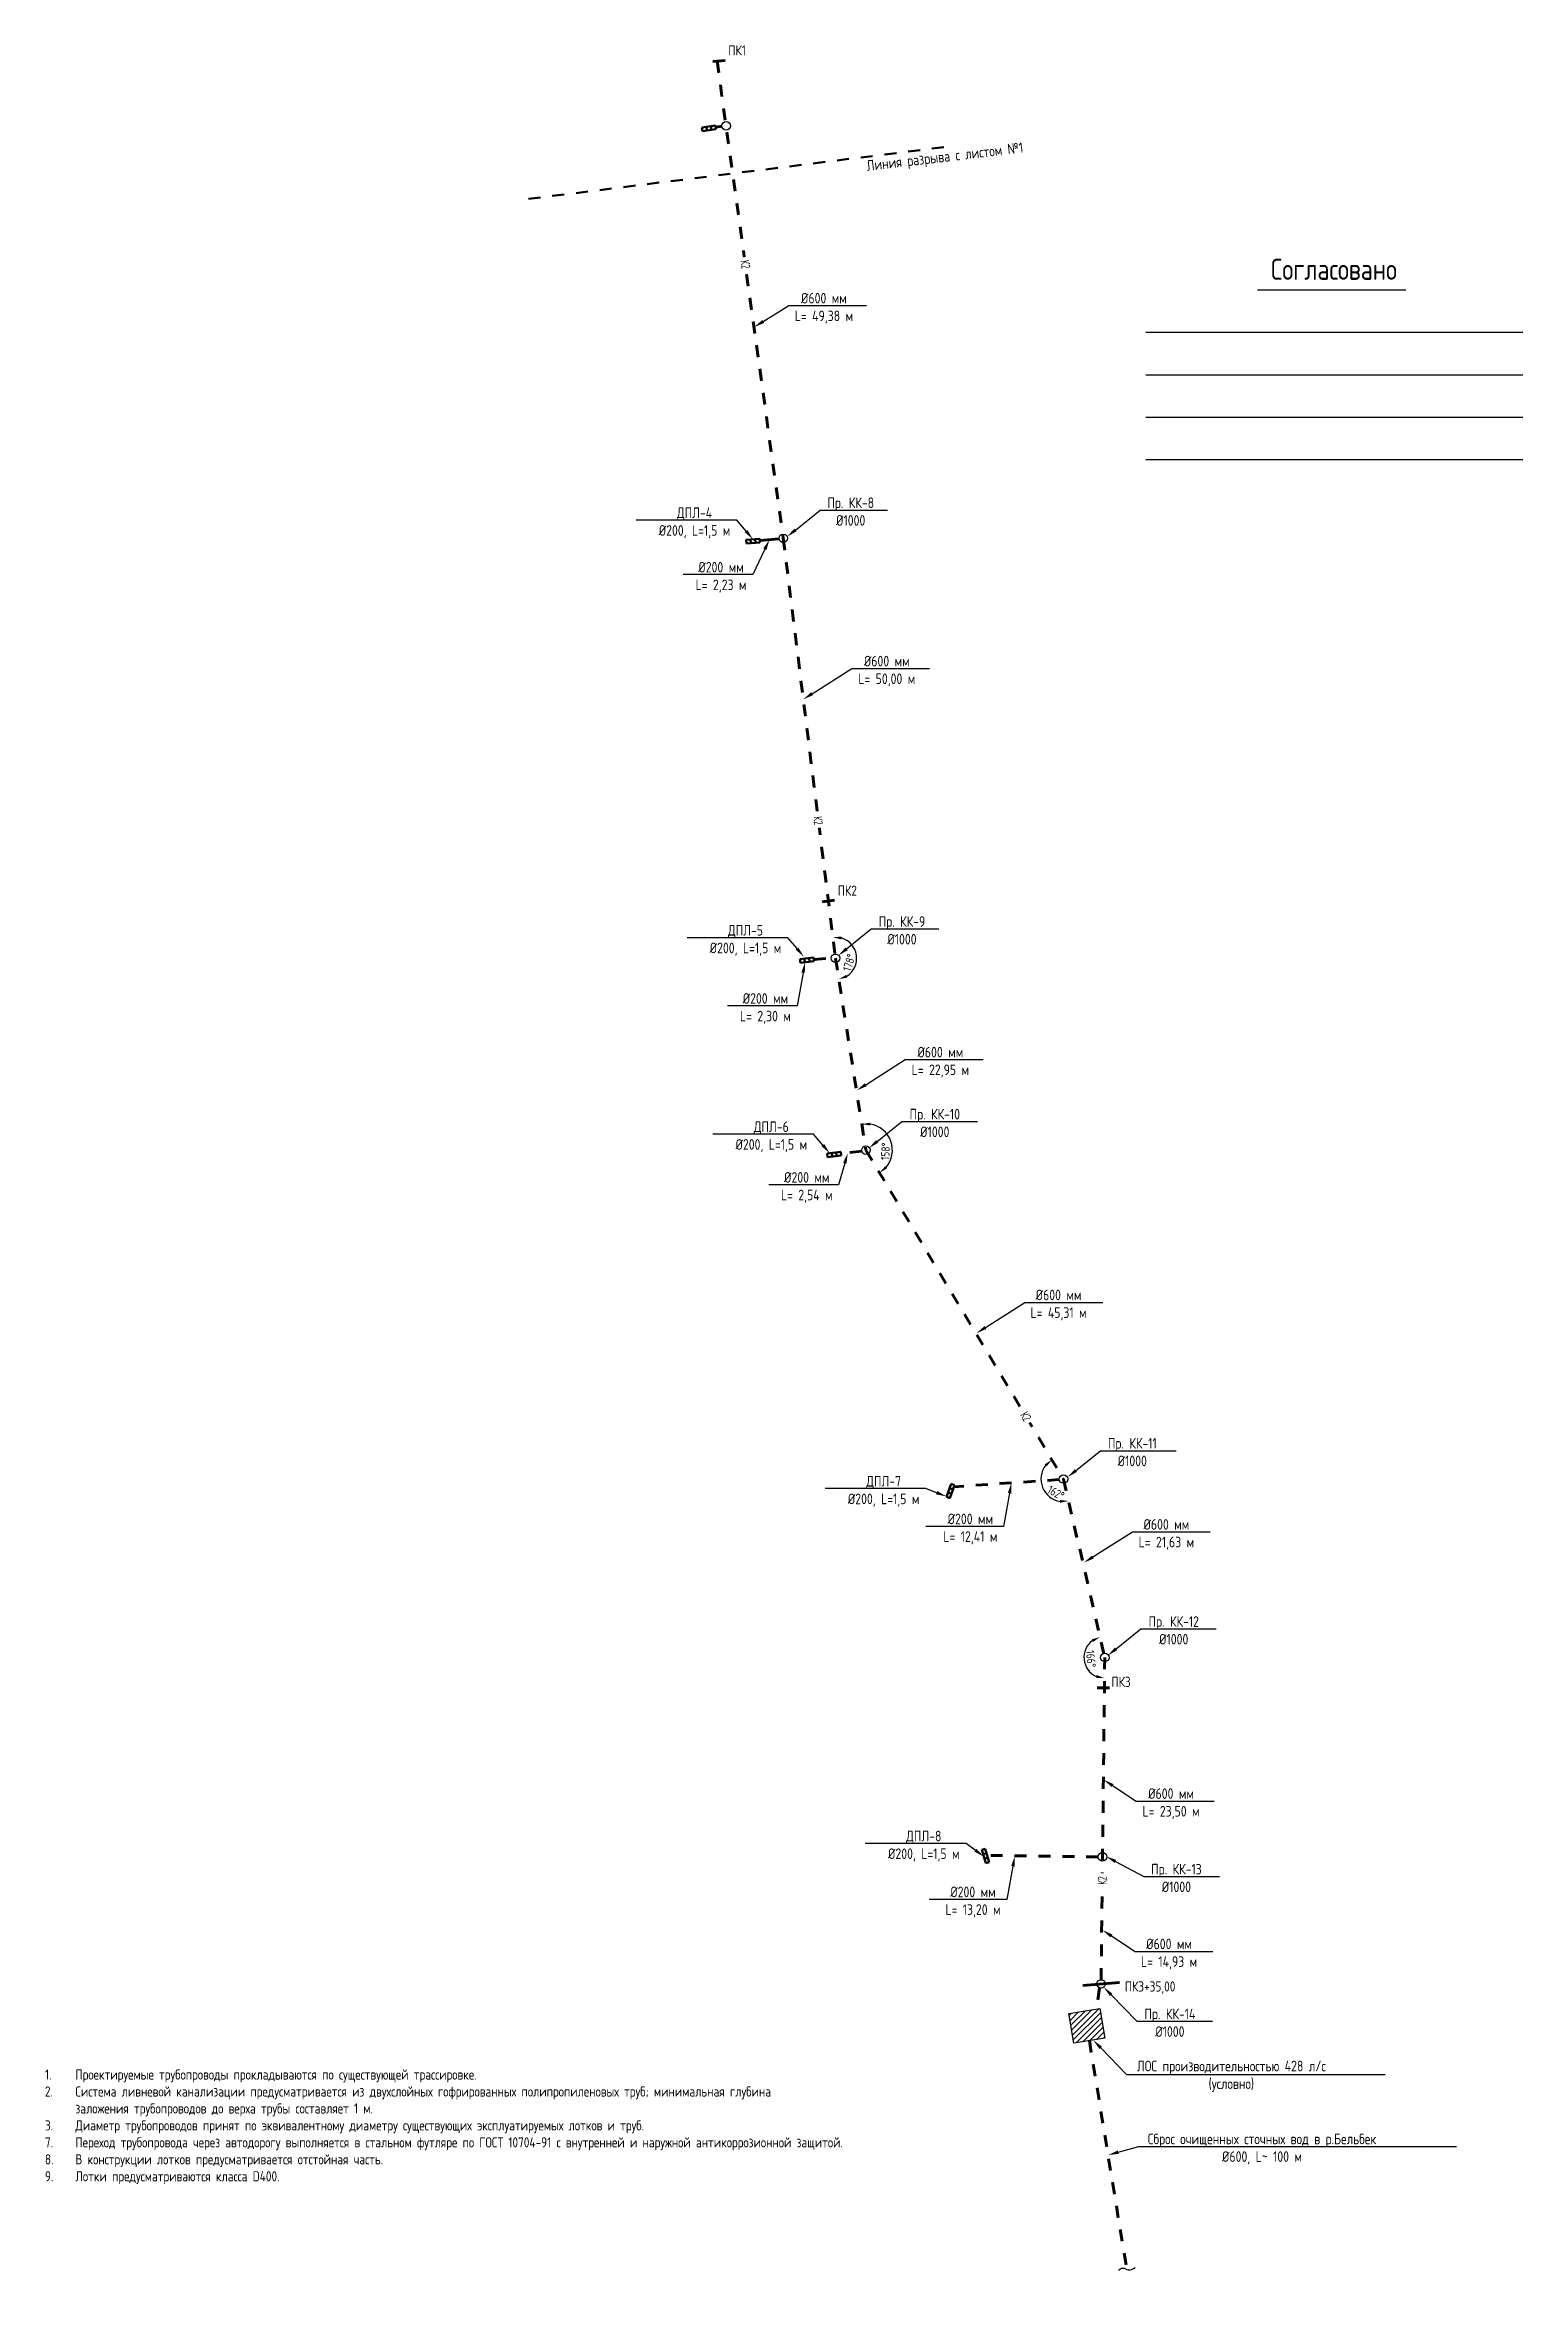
# Model space of a CAD drawing. Header units: millimetres. Extents: x 0 to 26031657, y 0 to 33466209.
# Drawn here: x 25848552 to 26022962, y 32893503 to 33160356 of the extents above; entities that cross this region are included whole.
import ezdxf
from ezdxf import colors
from ezdxf.entities.mleader import LeaderData, LeaderLine
from ezdxf.math import Vec2, Vec3

# ---------------------------------------------------------------- set-up
doc = ezdxf.new("R2010")
doc.units = ezdxf.units.MM
doc.set_wipeout_variables(frame=1)
doc.linetypes.add('Штриховая', pattern=[2822.222233, 1411.111116, -1411.111116])
for name, color, linetype, lineweight in [('Text blocks_Ном._пера__28', 7, 'Continuous', 13), ('В1', 140, 'Continuous', 40), ('ВК_Текст', 7, 'Continuous', 25), ('Колодца К2', 30, 'Continuous', 30), ('Лотки К2', 30, 'Continuous', 30), ('Пикеты', 1, 'Continuous', 60), ('Труба К2', 7, 'Continuous', 60)]:
    doc.layers.add(name, color=color, linetype=linetype, lineweight=lineweight)
doc.layers.add('Выноски', color=7, linetype='Continuous')
doc.styles.add('GOST 2.304', font='GOST_type.ttf')
doc.styles.add('GOST_100', font='cs_gost2304.shx', dxfattribs={"width": 0.7, "height": 300})
doc.styles.get("Standard").update_dxf_attribs({"font": 'arial.ttf'})
doc.dimstyles.new('ISO-25', dxfattribs={"dimtxt": 2.5, "dimasz": 2.5, "dimexe": 1.25, "dimexo": 0.625, "dimtad": 1, "dimtxsty": 'Standard', "dimcen": 2.5, "dimadec": 0, "dimazin": 0, "dimtfac": 1, "dimtmove": 0, "dimatfit": 3, "dimfxl": 1, "dimarcsym": 0})

msp = doc.modelspace()

# ---------------------------------------------------------------- texts
at = {"insert": (25945439.348, 33146756.844), "char_height": 1250, "attachment_point": 1, "rotation": 6.70114011, "style": 'GOST 2.304'}
msp.add_mtext_dynamic_manual_height_columns('Линия разрыва с листом №1', width=25694.82588, gutter_width=12.5, heights=[0], dxfattribs=at)
at = {"layer": 'Text blocks_Ном._пера__28', "insert": (25847317.47, 32921505.035), "char_height": 1200, "attachment_point": 1, "style": 'GOST 2.304'}
msp.add_mtext_dynamic_manual_height_columns('\\pi-3600,l4800,t4800;1.^IПроектируемые трубопроводы прокладываются по существующей трассировке.\\P2.^IСистема ливневой канализации предусматривается из двухслойных гофрированных полипропиленовых труб; минимальная глубина заложения трубопроводов до верха трубы составляет 1 м.\\P3.^IДиаметр трубопроводов принят по эквивалентному диаметру существующих эксплуатируемых лотков и труб.\\P7.^IПереход трубопровода через автодорогу выполняется в стальном футляре по ГОСТ 10704-91 с внутренней и наружной антикоррозионной защитой.\\P8.^IВ конструкции лотков предусматривается отстойная часть.\\P9.^IЛотки предусматриваются класса D400.', width=93446.89135, gutter_width=12.5, heights=[0], dxfattribs=at)
at = {"layer": 'Пикеты', "style": 'GOST 2.304'}
for s, p in [('ПК1', (25929176.316, 33159147.999)), ('ПК2', (25942101.156, 33060002.732)), ('ПК3', (25974400.472, 32966637.542)), ('ПК3+35,00', (25975981.563, 32930698.436))]:
    msp.add_text(s, height=1200, dxfattribs=at).set_placement(p)

# ---------------------------------------------------------------- blocks, each defined once
blk = doc.blocks.new('*U4')
at = {"color": 255}
blk.add_wipeout([(-200, 125), (200, 125), (200, -125), (-200, -125)], dxfattribs=at)
at = {"layer": 'ВК_Текст', "insert": (0, 0), "char_height": 250, "attachment_point": 5, "style": 'GOST_100'}
blk.add_mtext('К2', dxfattribs=at)
blk = doc.blocks.new('*D30')
at = {"color": 0, "lineweight": -2, "transparency": 16777216}
blk.add_arc((25941836, 33052617), 2498, 302.10626, 73.99971, dxfattribs=at)
at = {"color": 0, "transparency": 16777216}
for points in [[(25942512, 33054851), (25942538, 33055184), (25941528, 33055095)], [(25943223, 33050345), (25943105, 33050657), (25942228, 33050150)]]:
    blk.add_solid(points, dxfattribs=at)
at = {"color": 0, "transparency": 16777216, "insert": (25943447, 33052121), "char_height": 1000, "attachment_point": 5, "rotation": 72.90512, "style": 'GOST 2.304'}
blk.add_mtext('178°', dxfattribs=at)
blk = doc.blocks.new('*D31')
at = {"color": 0, "lineweight": -2, "transparency": 16777216}
blk.add_arc((25945427, 33029973), 3123, 319.43018, 80.58284, dxfattribs=at)
at = {"color": 0, "transparency": 16777216}
for points in [[(25945938, 33032887), (25945939, 33033220), (25944938, 33033057)], [(25947907, 33027815), (25947692, 33028069), (25947036, 33027296)]]:
    blk.add_solid(points, dxfattribs=at)
at = {"color": 0, "transparency": 16777216, "insert": (25947733, 33029839), "char_height": 1000, "attachment_point": 5, "rotation": 86.68794, "style": 'GOST 2.304'}
blk.add_mtext('158°', dxfattribs=at)
blk = doc.blocks.new('*D32')
at = {"color": 0, "lineweight": -2, "transparency": 16777216}
blk.add_arc((25968746, 32991166), 2658, 142.68512, 261.37058, dxfattribs=at)
at = {"color": 0, "transparency": 16777216}
for points in [[(25966521, 32992902), (25966744, 32992654), (25967377, 32993445)], [(25968341, 32988705), (25968354, 32988372), (25969347, 32988577)]]:
    blk.add_solid(points, dxfattribs=at)
at = {"color": 0, "transparency": 16777216, "insert": (25967850, 32989554), "char_height": 1000, "attachment_point": 5, "rotation": 330.93865, "style": 'GOST 2.304'}
blk.add_mtext('162°', dxfattribs=at)
blk = doc.blocks.new('*D33')
at = {"color": 0, "lineweight": -2, "transparency": 16777216}
blk.add_arc((25973624, 32970131), 2461, 126.50069, 245.89284, dxfattribs=at)
at = {"color": 0, "transparency": 16777216}
for points in [[(25972090, 32972261), (25972230, 32971958), (25973068, 32972529)], [(25972654, 32968048), (25972583, 32967722), (25973595, 32967671)]]:
    blk.add_solid(points, dxfattribs=at)
at = {"color": 0, "transparency": 16777216, "insert": (25971986, 32969954), "char_height": 1000, "attachment_point": 5, "rotation": 276.19677, "style": 'GOST 2.304'}
blk.add_mtext('166°', dxfattribs=at)

# ---------------------------------------------------------------- hatches: boundary and pattern name
h = msp.add_hatch()
h.set_pattern_fill('ANSI31', color=256, scale=150)
h.set_pattern_definition([(45, (-3599.3, 5476.67), (-336.7596045, 336.7596045), [])])
h.paths.add_polyline_path([(25969385.075, 32928104.155), (25969969.059, 32924598.025), (25973636.784, 32925208.925), (25973052.799, 32928715.055)])

# ---------------------------------------------------------------- linework, layer by layer
at = {"color": 1, "linetype": 'Штриховая', "lineweight": 50}
msp.add_line((25954620.431, 33148330.184), (25905486.356, 33142205.155), dxfattribs=at)
msp.add_lwpolyline([(25969385.075, 32928104.155), (25973052.799, 32928715.055), (25973636.784, 32925208.925), (25969969.059, 32924598.025)], close=True)
msp.add_spline([(25975223.879, 32897822.076), (25975745.408, 32898073.881), (25976377.487, 32897848.595), (25977204.038, 32898153.384)], degree=3)
at = {"layer": 'Колодца К2'}
for centre in [(25928934.664, 33150852.197), (25935668.046, 33102175.016), (25941836.478, 33052616.603), (25945427.356, 33029972.772), (25968746.487, 32991166.357), (25973623.546, 32970131.383), (25973352.271, 32946586.978), (25973179.243, 32931592.606)]:
    msp.add_circle(centre, 500, dxfattribs=at)
at = {"layer": 'Лотки К2', "lineweight": 50}
for p, q in [((25926065.952, 33150643.23, 219625.303), (25927663.184, 33150889.176, 140640.3)), ((25926065.952, 33150643.23, 219625.303), (25926131.909, 33150214.886, -1918.428)), ((25926131.909, 33150214.886, -1918.428), (25927729.141, 33150460.832, -80903.43)), ((25926598.362, 33150725.212, 193296.969), (25926664.32, 33150296.868, -28246.762)), ((25927130.773, 33150807.194, 166968.635), (25927196.731, 33150378.85, -54575.096)), ((25927663.184, 33150889.176, 140640.3), (25927729.141, 33150460.832, -80903.43)), ((25931279.561, 33102007.328, 189756.868), (25932890.987, 33102129.584, 110771.865)), ((25931279.561, 33102007.328, 189756.868), (25931312.348, 33101575.178, -31786.863)), ((25931312.348, 33101575.178, -31786.863), (25932923.773, 33101697.434, -110771.865)), ((25931816.703, 33102048.08, 163428.534), (25931849.49, 33101615.93, -58115.197)), ((25932353.845, 33102088.832, 137100.2), (25932386.631, 33101656.682, -84443.531)), ((25932890.987, 33102129.584, 110771.865), (25932923.773, 33101697.434, -110771.865)), ((25937645.352, 33052503.833, 78984.98), (25939249.695, 33052698.058, -0.023)), ((25937645.352, 33052503.833, 78984.98), (25937697.439, 33052073.582, -142558.751)), ((25938180.133, 33052568.575, 52656.645), (25938232.22, 33052138.324, -168887.085)), ((25938714.914, 33052633.316, 26328.311), (25938767.001, 33052203.065, -195215.42)), ((25939249.695, 33052698.058, -0.023), (25939301.782, 33052267.807, -221543.754)), ((25937697.439, 33052073.582, -142558.751), (25939301.782, 33052267.807, -221543.754)), ((25940851.452, 33029599.684, 189756.843), (25942455.795, 33029793.909, 110771.84)), ((25940851.452, 33029599.684, 189756.843), (25940903.539, 33029169.433, -31786.888)), ((25940903.539, 33029169.433, -31786.888), (25942507.882, 33029363.658, -110771.891)), ((25941386.233, 33029664.426, 163428.508), (25941438.32, 33029234.175, -58115.222)), ((25941921.014, 33029729.167, 137100.174), (25941973.101, 33029298.916, -84443.556)), ((25942455.795, 33029793.909, 110771.84), (25942507.882, 33029363.658, -110771.891)), ((25954940.187, 32989079.979, 189756.843), (25955490.765, 32990599.355, 110771.84)), ((25954940.187, 32989079.979, 189756.843), (25955347.652, 32988932.325, -31786.888)), ((25955123.713, 32989586.438, 163428.508), (25955531.178, 32989438.784, -58115.222)), ((25955307.239, 32990092.896, 137100.174), (25955714.704, 32989945.243, -84443.556)), ((25955347.652, 32988932.325, -31786.888), (25955898.23, 32990451.701, -110771.891)), ((25955490.765, 32990599.355, 110771.84), (25955898.23, 32990451.701, -110771.891)), ((25959104.107, 32947404.938, 110771.84), (25959519.047, 32947530.051, -110771.891)), ((25959570.634, 32945857.685, 189756.843), (25959104.107, 32947404.938, 110771.84)), ((25959259.616, 32946889.187, 137100.174), (25959674.556, 32947014.3, -84443.556)), ((25959415.125, 32946373.436, 163428.508), (25959830.066, 32946498.549, -58115.222)), ((25959985.575, 32945982.798, -31786.888), (25959519.047, 32947530.051, -110771.891)), ((25959570.634, 32945857.685, 189756.843), (25959985.575, 32945982.798, -31786.888))]:
    msp.add_line(p, q, dxfattribs=at)
at = {"layer": 'Пикеты'}
for p, q in [((25927347.774, 33158455.11), (25928794.573, 33158573.558)), ((25940276.68, 33059272.245), (25941715.346, 33059465.89)), ((25972738.606, 32966526.817), (25974190.204, 32966515.783)), ((25971031.873, 32931393.741), (25975372.27, 32931749.084))]:
    msp.add_line(p, q, dxfattribs=at)
at = {"layer": 'Труба К2', "linetype": 'Штриховая', "ltscale": 20}
for p, q in [((25927696.162, 33150675.004, 29868.435), (25928439.032, 33150786.252)), ((25932907.351, 33101913.839), (25935171.759, 33102114.191))]:
    msp.add_line(p, q, dxfattribs=at)
at = {"layer": 'Труба К2', "linetype": 'Штриховая'}
for p, q in [((25972988.656, 32931130.354), (25972627.077, 32928644.146)), ((25971802.922, 32924903.475), (25976215.259, 32897902.437))]:
    msp.add_line(p, q, dxfattribs=at)
for points in [[(25927856.902, 33158495.782), (25935668.046, 33102175.016), (25941836.478, 33052616.603), (25945427.356, 33029972.772), (25968746.487, 32991166.357), (25973623.546, 32970131.383), (25973179.198, 32931565.641)], [(25944945.247, 33029840.219), (25942481.839, 33029578.783)], [(25968249.553, 32991111.066), (25955828.057, 32990258.051)]]:
    msp.add_lwpolyline(points, dxfattribs=at)
for points, elevation in [([(25939275.738, 33052482.932), (25941336.726, 33052632.34)], -0.023), ([(25972852.31, 32946593.207), (25959752.311, 32946756.424)], -1743.743)]:
    msp.add_lwpolyline(points, dxfattribs=dict(at, elevation=elevation))

msp.set_redraw_order([(e.dxf.handle, doc.entitydb.next_handle()) for e in msp.query("TEXT MTEXT ATTDEF DIMENSION ARC_DIMENSION")])  # texts and dimensions are drawn at this point

# ---------------------------------------------------------------- leaders
at = {"layer": 'Выноски', "color": 0, "lineweight": -2}
ml = msp.add_multileader_mtext('Standard', dxfattribs=at)
ml.set_content('{\\C0;%%C600 мм\\PL= 49,38 м}', color=5, style='GOST 2.304')
ml.set_leader_properties(lineweight=-3)
ml.build(insert=Vec2(0, 0))
ml.multileader.update_dxf_attribs({"text_left_attachment_type": 6, "text_right_attachment_type": 6, "dogleg_length": 1, "arrow_head_size": 1250, "scale": 500})
ctx = ml.context
ctx.base_point, ctx.scale, ctx.char_height, ctx.arrow_head_size, ctx.landing_gap_size, ctx.plane_origin = Vec3(25936424.19, 33129630.64), 500, 1250, 1250, 900, Vec3(25905423.875, 33110672.626)
ctx.left_attachment, ctx.right_attachment, ctx.text_align_type = 6, 6, 1
notes = []
notes.append((ctx, [(0, (1, 1, 0), (25936324.342, 33129630.64), (1, 0), 99.848, [(1, [(25932247.651, 33127102.323)], 0, [])])]))
ctx.mtext.insert, ctx.mtext.alignment, ctx.mtext.flow_direction = Vec3(25940468.4, 33131130.64), 2, 5
ml = msp.add_multileader_mtext('Standard', dxfattribs=at)
ml.set_content('{\\C0;ДПЛ-4\\P%%C200, L=1,5 м}', color=5, style='GOST 2.304')
ml.set_leader_properties(lineweight=-3)
ml.build(insert=Vec2(0, 0))
ml.multileader.update_dxf_attribs({"text_left_attachment_type": 6, "text_right_attachment_type": 6, "dogleg_length": 1, "arrow_head_size": 1250, "scale": 500})
ctx = ml.context
ctx.base_point, ctx.scale, ctx.char_height, ctx.arrow_head_size, ctx.landing_gap_size, ctx.plane_origin = Vec3(25920303.4, 33104312.819, 150264.367), 500, 1250, 1250, 900, Vec3(25916733.177, 33086266.405, 150264.367)
ctx.left_attachment, ctx.right_attachment, ctx.text_align_type = 6, 6, 1
notes.append((ctx, [(1, (1, 1, 0), (25930189.309, 33104312.819, 150264.367), (-1, 0), 99.848, [(1, [(25932085.274, 33102068.456, 150264.367)], 0, [])])]))
ctx.mtext.insert, ctx.mtext.alignment, ctx.mtext.flow_direction = Vec3(25925196.431, 33105812.819, 150264.367), 2, 5
ml = msp.add_multileader_mtext('Standard', dxfattribs=at)
ml.set_content('{\\C0;Пр. КК-8\\P%%C1000}', color=5, style='GOST 2.304')
ml.set_leader_properties(lineweight=-3)
ml.build(insert=Vec2(0, 0))
ml.multileader.update_dxf_attribs({"text_left_attachment_type": 6, "text_right_attachment_type": 6, "dogleg_length": 1, "arrow_head_size": 1250, "scale": 500})
ctx = ml.context
ctx.base_point, ctx.scale, ctx.char_height, ctx.arrow_head_size, ctx.landing_gap_size, ctx.plane_origin = Vec3(25940109.001, 33105495.533), 500, 1250, 1250, 900, Vec3(25939560.654, 33082702.774)
ctx.left_attachment, ctx.right_attachment, ctx.text_align_type = 6, 6, 1
notes.append((ctx, [(0, (1, 1, 0), (25940009.153, 33105495.533), (1, 0), 99.848, [(1, [(25936128.046, 33102370.974)], 0, [])])]))
ctx.mtext.insert, ctx.mtext.alignment, ctx.mtext.flow_direction = Vec3(25943630.963, 33106995.533), 2, 5
ml = msp.add_multileader_mtext('Standard', dxfattribs=at)
ml.set_content('{\\C0;%%C200 мм\\PL= 2,23 м}', color=5, style='GOST 2.304')
ml.set_leader_properties(lineweight=-3)
ml.build(insert=Vec2(0, 0))
ml.multileader.update_dxf_attribs({"text_left_attachment_type": 6, "text_right_attachment_type": 6, "dogleg_length": 1, "arrow_head_size": 1250, "scale": 500})
ctx = ml.context
ctx.base_point, ctx.scale, ctx.char_height, ctx.arrow_head_size, ctx.landing_gap_size, ctx.plane_origin = Vec3(25924683.128, 33097890.971), 500, 1250, 1250, 900, Vec3(25894247.812, 33082955.71)
ctx.left_attachment, ctx.right_attachment, ctx.text_align_type = 6, 6, 1
notes.append((ctx, [(1, (1, 1, 0), (25932067.25, 33097890.971), (-1, 0), 99.848, [(1, [(25934039.555, 33102014.015)], 0, [])])]))
ctx.mtext.insert, ctx.mtext.alignment, ctx.mtext.flow_direction = Vec3(25928325.265, 33099390.971), 2, 5
ml = msp.add_multileader_mtext('Standard', dxfattribs=at)
ml.set_content('{\\C0;%%C600 мм\\PL= 50,00 м}', color=5, style='GOST 2.304')
ml.set_leader_properties(lineweight=-3)
ml.build(insert=Vec2(0, 0))
ml.multileader.update_dxf_attribs({"text_left_attachment_type": 6, "text_right_attachment_type": 6, "dogleg_length": 1, "arrow_head_size": 1250, "scale": 500})
ctx = ml.context
ctx.base_point, ctx.scale, ctx.char_height, ctx.arrow_head_size, ctx.landing_gap_size, ctx.plane_origin = Vec3(25943844.807, 33086812.418), 500, 1250, 1250, 900, Vec3(25911197.441, 33066741.112)
ctx.left_attachment, ctx.right_attachment, ctx.text_align_type = 6, 6, 1
notes.append((ctx, [(0, (1, 1, 0), (25943744.959, 33086812.418), (1, 0), 99.848, [(1, [(25938021.217, 33083170.808)], 0, [])])]))
ctx.mtext.insert, ctx.mtext.alignment, ctx.mtext.flow_direction = Vec3(25947889.017, 33088312.418), 2, 5
ml = msp.add_multileader_mtext('Standard', dxfattribs=at)
ml.set_content('{\\C0;ДПЛ-5\\P%%C200, L=1,5 м}', color=5, style='GOST 2.304')
ml.set_leader_properties(lineweight=-3)
ml.build(insert=Vec2(0, 0))
ml.multileader.update_dxf_attribs({"text_left_attachment_type": 6, "text_right_attachment_type": 6, "dogleg_length": 1, "arrow_head_size": 1250, "scale": 500})
ctx = ml.context
ctx.base_point, ctx.scale, ctx.char_height, ctx.arrow_head_size, ctx.landing_gap_size, ctx.plane_origin = Vec3(25926318.175, 33055047.134, 2974.575), 500, 1250, 1250, 900, Vec3(25922747.951, 33037000.721, 2974.575)
ctx.left_attachment, ctx.right_attachment, ctx.text_align_type = 6, 6, 1
notes.append((ctx, [(1, (1, 1, 0), (25936204.084, 33055047.134, 2974.575), (-1, 0), 99.848, [(1, [(25938100.049, 33052802.772, 2974.575)], 0, [])])]))
ctx.mtext.insert, ctx.mtext.alignment, ctx.mtext.flow_direction = Vec3(25931211.206, 33056547.134, 2974.575), 2, 5
ml = msp.add_multileader_mtext('Standard', dxfattribs=at)
ml.set_content('{\\C0;Пр. КК-9\\P%%C1000}', color=5, style='GOST 2.304')
ml.set_leader_properties(lineweight=-3)
ml.build(insert=Vec2(0, 0))
ml.multileader.update_dxf_attribs({"text_left_attachment_type": 6, "text_right_attachment_type": 6, "dogleg_length": 1, "arrow_head_size": 1250, "scale": 500})
ctx = ml.context
ctx.base_point, ctx.scale, ctx.char_height, ctx.arrow_head_size, ctx.landing_gap_size, ctx.plane_origin = Vec3(25946159.452, 33056076.771), 500, 1250, 1250, 900, Vec3(25945611.105, 33033284.012)
ctx.left_attachment, ctx.right_attachment, ctx.text_align_type = 6, 6, 1
notes.append((ctx, [(0, (1, 1, 0), (25946059.604, 33056076.771), (1, 0), 99.848, [(1, [(25942178.497, 33052952.212)], 0, [])])]))
ctx.mtext.insert, ctx.mtext.alignment, ctx.mtext.flow_direction = Vec3(25949681.414, 33057576.771), 2, 5
ml = msp.add_multileader_mtext('Standard', dxfattribs=at)
ml.set_content('{\\C0;%%C200 мм\\PL= 2,30 м}', color=5, style='GOST 2.304')
ml.set_leader_properties(lineweight=-3)
ml.build(insert=Vec2(0, 0))
ml.multileader.update_dxf_attribs({"text_left_attachment_type": 6, "text_right_attachment_type": 6, "dogleg_length": 1, "arrow_head_size": 1250, "scale": 500})
ctx = ml.context
ctx.base_point, ctx.scale, ctx.char_height, ctx.arrow_head_size, ctx.landing_gap_size, ctx.plane_origin = Vec3(25929923.391, 33047006.074, -168887.085), 500, 1250, 1250, 900, Vec3(25898440.477, 33033080.019, -168887.085)
ctx.left_attachment, ctx.right_attachment, ctx.text_align_type = 6, 6, 1
notes.append((ctx, [(1, (1, 1, 0), (25937307.513, 33047006.074, -168887.085), (-1, 0), 99.848, [(1, [(25938232.22, 33052138.324, -168887.085)], 0, [])])]))
ctx.mtext.insert, ctx.mtext.alignment, ctx.mtext.flow_direction = Vec3(25933565.528, 33048506.074, -168887.085), 2, 5
ml = msp.add_multileader_mtext('Standard', dxfattribs=at)
ml.set_content('{\\C0;%%C600 мм\\PL= 22,95 м}', color=5, style='GOST 2.304')
ml.set_leader_properties(lineweight=-3)
ml.build(insert=Vec2(0, 0))
ml.multileader.update_dxf_attribs({"text_left_attachment_type": 6, "text_right_attachment_type": 6, "dogleg_length": 1, "arrow_head_size": 1250, "scale": 500})
ctx = ml.context
ctx.base_point, ctx.scale, ctx.char_height, ctx.arrow_head_size, ctx.landing_gap_size, ctx.plane_origin = Vec3(25950168.96, 33040667.77), 500, 1250, 1250, 900, Vec3(25917521.594, 33020596.464)
ctx.left_attachment, ctx.right_attachment, ctx.text_align_type = 6, 6, 1
notes.append((ctx, [(0, (1, 1, 0), (25950069.113, 33040667.77), (1, 0), 99.848, [(1, [(25944345.371, 33037026.16)], 0, [])])]))
ctx.mtext.insert, ctx.mtext.alignment, ctx.mtext.flow_direction = Vec3(25954213.171, 33042167.77), 2, 5
ml = msp.add_multileader_mtext('Standard', dxfattribs=at)
ml.set_content('{\\C0;Пр. КК-10\\P%%C1000}', color=5, style='GOST 2.304')
ml.set_leader_properties(lineweight=-3)
ml.build(insert=Vec2(0, 0))
ml.multileader.update_dxf_attribs({"text_left_attachment_type": 6, "text_right_attachment_type": 6, "dogleg_length": 1, "arrow_head_size": 1250, "scale": 500})
ctx = ml.context
ctx.base_point, ctx.scale, ctx.char_height, ctx.arrow_head_size, ctx.landing_gap_size, ctx.plane_origin = Vec3(25949767.031, 33033349.958, 4288), 500, 1250, 1250, 900, Vec3(25949218.684, 33010557.2, 4288)
ctx.left_attachment, ctx.right_attachment, ctx.text_align_type = 6, 6, 1
notes.append((ctx, [(0, (1, 1, 0), (25949667.183, 33033349.958, 4288), (1, 0), 99.848, [(1, [(25945786.076, 33030225.399, 4288)], 0, [])])]))
ctx.mtext.insert, ctx.mtext.alignment, ctx.mtext.flow_direction = Vec3(25953557.489, 33034849.958, 4288), 2, 5
ml = msp.add_multileader_mtext('Standard', dxfattribs=at)
ml.set_content('{\\C0;ДПЛ-6\\P%%C200, L=1,5 м}', color=5, style='GOST 2.304')
ml.set_leader_properties(lineweight=-3)
ml.build(insert=Vec2(0, 0))
ml.multileader.update_dxf_attribs({"text_left_attachment_type": 6, "text_right_attachment_type": 6, "dogleg_length": 1, "arrow_head_size": 1250, "scale": 500})
ctx = ml.context
ctx.base_point, ctx.scale, ctx.char_height, ctx.arrow_head_size, ctx.landing_gap_size, ctx.plane_origin = Vec3(25929365.477, 33031864.997), 500, 1250, 1250, 900, Vec3(25925795.254, 33013818.583)
ctx.left_attachment, ctx.right_attachment, ctx.text_align_type = 6, 6, 1
notes.append((ctx, [(1, (1, 1, 0), (25939251.386, 33031864.997), (-1, 0), 99.848, [(1, [(25941147.351, 33029620.635)], 0, [])])]))
ctx.mtext.insert, ctx.mtext.alignment, ctx.mtext.flow_direction = Vec3(25934258.508, 33033364.997), 2, 5
ml = msp.add_multileader_mtext('Standard', dxfattribs=at)
ml.set_content('{\\C0;%%C200 мм\\PL= 2,54 м}', color=5, style='GOST 2.304')
ml.set_leader_properties(lineweight=-3)
ml.build(insert=Vec2(0, 0))
ml.multileader.update_dxf_attribs({"text_left_attachment_type": 6, "text_right_attachment_type": 6, "dogleg_length": 1, "arrow_head_size": 1250, "scale": 500})
ctx = ml.context
ctx.base_point, ctx.scale, ctx.char_height, ctx.arrow_head_size, ctx.landing_gap_size, ctx.plane_origin = Vec3(25934803.834, 33025890.616), 500, 1250, 1250, 900, Vec3(25903488.852, 33010578.043)
ctx.left_attachment, ctx.right_attachment, ctx.text_align_type = 6, 6, 1
notes.append((ctx, [(1, (1, 1, 0), (25942187.956, 33025890.616), (-1, 0), 99.848, [(1, [(25943280.595, 33029636.347)], 0, [])])]))
ctx.mtext.insert, ctx.mtext.alignment, ctx.mtext.flow_direction = Vec3(25938445.971, 33027390.616), 2, 5
ml = msp.add_multileader_mtext('Standard', dxfattribs=at)
ml.set_content('{\\C0;%%C600 мм\\PL= 45,31 м}', color=5, style='GOST 2.304')
ml.set_leader_properties(lineweight=-3)
ml.build(insert=Vec2(0, 0))
ml.multileader.update_dxf_attribs({"text_left_attachment_type": 6, "text_right_attachment_type": 6, "dogleg_length": 1, "arrow_head_size": 1250, "scale": 500})
ctx = ml.context
ctx.base_point, ctx.scale, ctx.char_height, ctx.arrow_head_size, ctx.landing_gap_size, ctx.plane_origin = Vec3(25964299.439, 33012017.562), 500, 1250, 1250, 900, Vec3(25931652.073, 32991946.256)
ctx.left_attachment, ctx.right_attachment, ctx.text_align_type = 6, 6, 1
notes.append((ctx, [(0, (1, 1, 0), (25964199.591, 33012017.562), (1, 0), 99.848, [(1, [(25958475.849, 33008375.952)], 0, [])])]))
ctx.mtext.insert, ctx.mtext.alignment, ctx.mtext.flow_direction = Vec3(25968164.95, 33013517.562), 2, 5
ml = msp.add_multileader_mtext('Standard', dxfattribs=at)
ml.set_content('{\\C0;Пр. КК-11\\P%%C1000}', color=5, style='GOST 2.304')
ml.set_leader_properties(lineweight=-3)
ml.build(insert=Vec2(0, 0))
ml.multileader.update_dxf_attribs({"text_left_attachment_type": 6, "text_right_attachment_type": 6, "dogleg_length": 1, "arrow_head_size": 1250, "scale": 500})
ctx = ml.context
ctx.base_point, ctx.scale, ctx.char_height, ctx.arrow_head_size, ctx.landing_gap_size, ctx.plane_origin = Vec3(25973214.215, 32994514.557, 4288), 500, 1250, 1250, 900, Vec3(25972665.868, 32971721.798, 4288)
ctx.left_attachment, ctx.right_attachment, ctx.text_align_type = 6, 6, 1
notes.append((ctx, [(0, (1, 1, 0), (25973114.367, 32994514.557, 4288), (1, 0), 99.848, [(1, [(25969233.26, 32991389.998, 4288)], 0, [])])]))
ctx.mtext.insert, ctx.mtext.alignment, ctx.mtext.flow_direction = Vec3(25976870.201, 32996014.557, 4288), 2, 5
ml = msp.add_multileader_mtext('Standard', dxfattribs=at)
ml.set_content('{\\C0;ДПЛ-7\\P%%C200, L=1,5 м}', color=5, style='GOST 2.304')
ml.set_leader_properties(lineweight=-3)
ml.build(insert=Vec2(0, 0))
ml.multileader.update_dxf_attribs({"text_left_attachment_type": 6, "text_right_attachment_type": 6, "dogleg_length": 1, "arrow_head_size": 1250, "scale": 500})
ctx = ml.context
ctx.base_point, ctx.scale, ctx.char_height, ctx.arrow_head_size, ctx.landing_gap_size, ctx.plane_origin = Vec3(25942625.824, 32990040.186), 500, 1250, 1250, 900, Vec3(25939582.507, 32973317.971)
ctx.left_attachment, ctx.right_attachment, ctx.text_align_type = 6, 6, 1
notes.append((ctx, [(1, (1, 1, 0), (25952511.734, 32990040.186), (-1, 0), 99.848, [(1, [(25954934.604, 32989120.023)], 0, [])])]))
ctx.mtext.insert, ctx.mtext.alignment, ctx.mtext.flow_direction = Vec3(25947518.855, 32991540.186), 2, 5
ml = msp.add_multileader_mtext('Standard', dxfattribs=at)
ml.set_content('{\\C0;%%C200 мм\\PL= 12,41 м}', color=5, style='GOST 2.304')
ml.set_leader_properties(lineweight=-3)
ml.build(insert=Vec2(0, 0))
ml.multileader.update_dxf_attribs({"text_left_attachment_type": 6, "text_right_attachment_type": 6, "dogleg_length": 1, "arrow_head_size": 1250, "scale": 500})
ctx = ml.context
ctx.base_point, ctx.scale, ctx.char_height, ctx.arrow_head_size, ctx.landing_gap_size, ctx.plane_origin = Vec3(25953933.825, 32985590.85), 500, 1250, 1250, 900, Vec3(25922808.309, 32971664.796)
ctx.left_attachment, ctx.right_attachment, ctx.text_align_type = 6, 6, 1
notes.append((ctx, [(1, (1, 1, 0), (25961675.345, 32985590.85), (-1, 0), 99.848, [(1, [(25962600.052, 32990723.101)], 0, [])])]))
ctx.mtext.insert, ctx.mtext.alignment, ctx.mtext.flow_direction = Vec3(25957754.661, 32987090.85), 2, 5
ml = msp.add_multileader_mtext('Standard', dxfattribs=at)
ml.set_content('{\\C0;%%C600 мм\\PL= 21,63 м}', color=5, style='GOST 2.304')
ml.set_leader_properties(lineweight=-3)
ml.build(insert=Vec2(0, 0))
ml.multileader.update_dxf_attribs({"text_left_attachment_type": 6, "text_right_attachment_type": 6, "dogleg_length": 1, "arrow_head_size": 1250, "scale": 500})
ctx = ml.context
ctx.base_point, ctx.scale, ctx.char_height, ctx.arrow_head_size, ctx.landing_gap_size, ctx.plane_origin = Vec3(25976984.91, 32984944.441), 500, 1250, 1250, 900, Vec3(25944337.544, 32964873.135)
ctx.left_attachment, ctx.right_attachment, ctx.text_align_type = 6, 6, 1
notes.append((ctx, [(0, (1, 1, 0), (25976885.062, 32984944.441), (1, 0), 99.848, [(1, [(25971161.32, 32981302.831)], 0, [])])]))
ctx.mtext.insert, ctx.mtext.alignment, ctx.mtext.flow_direction = Vec3(25980895.096, 32986444.441), 2, 5
ml = msp.add_multileader_mtext('Standard', dxfattribs=at)
ml.set_content('{\\C0;Пр. КК-12\\P%%C1000}', color=5, style='GOST 2.304')
ml.set_leader_properties(lineweight=-3)
ml.build(insert=Vec2(0, 0))
ml.multileader.update_dxf_attribs({"text_left_attachment_type": 6, "text_right_attachment_type": 6, "dogleg_length": 1, "arrow_head_size": 1250, "scale": 500})
ctx = ml.context
ctx.base_point, ctx.scale, ctx.char_height, ctx.arrow_head_size, ctx.landing_gap_size, ctx.plane_origin = Vec3(25977966.452, 32973480.538, 4288), 500, 1250, 1250, 900, Vec3(25977418.106, 32950687.78, 4288)
ctx.left_attachment, ctx.right_attachment, ctx.text_align_type = 6, 6, 1
notes.append((ctx, [(0, (1, 1, 0), (25977866.605, 32973480.538, 4288), (1, 0), 99.848, [(1, [(25973985.498, 32970355.979, 4288)], 0, [])])]))
ctx.mtext.insert, ctx.mtext.alignment, ctx.mtext.flow_direction = Vec3(25981760.037, 32974980.538, 4288), 2, 5
ml = msp.add_multileader_mtext('Standard', dxfattribs=at)
ml.set_content('{\\C0;ДПЛ-8\\P%%C200, L=1,5 м}', color=5, style='GOST 2.304')
ml.set_leader_properties(lineweight=-3)
ml.build(insert=Vec2(0, 0))
ml.multileader.update_dxf_attribs({"text_left_attachment_type": 6, "text_right_attachment_type": 6, "dogleg_length": 1, "arrow_head_size": 1250, "scale": 500})
ctx = ml.context
ctx.base_point, ctx.scale, ctx.char_height, ctx.arrow_head_size, ctx.landing_gap_size, ctx.plane_origin = Vec3(25947365.039, 32948170.791, 4288), 500, 1250, 1250, 900, Vec3(25946186.95, 32927746.717, 4288)
ctx.left_attachment, ctx.right_attachment, ctx.text_align_type = 6, 6, 1
notes.append((ctx, [(1, (1, 1, 0), (25957250.948, 32948170.791, 4288), (-1, 0), 99.848, [(1, [(25959337.37, 32946631.311, 4288)], 0, [])])]))
ctx.mtext.insert, ctx.mtext.alignment, ctx.mtext.flow_direction = Vec3(25952258.07, 32949670.791, 4288), 2, 5
ml = msp.add_multileader_mtext('Standard', dxfattribs=at)
ml.set_content('{\\C0;%%C200 мм\\PL= 13,20 м}', color=5, style='GOST 2.304')
ml.set_leader_properties(lineweight=-3)
ml.build(insert=Vec2(0, 0))
ml.multileader.update_dxf_attribs({"text_left_attachment_type": 6, "text_right_attachment_type": 6, "dogleg_length": 1, "arrow_head_size": 1250, "scale": 500})
ctx = ml.context
ctx.base_point, ctx.scale, ctx.char_height, ctx.arrow_head_size, ctx.landing_gap_size, ctx.plane_origin = Vec3(25954154.454, 32941576.35), 500, 1250, 1250, 900, Vec3(25923207.637, 32927650.296)
ctx.left_attachment, ctx.right_attachment, ctx.text_align_type = 6, 6, 1
notes.append((ctx, [(1, (1, 1, 0), (25962074.673, 32941576.35), (-1, 0), 99.848, [(1, [(25962999.38, 32946708.601)], 0, [])])]))
ctx.mtext.insert, ctx.mtext.alignment, ctx.mtext.flow_direction = Vec3(25958064.64, 32943076.35), 2, 5
ml = msp.add_multileader_mtext('Standard', dxfattribs=at)
ml.set_content('{\\C0;%%C600 мм\\PL= 14,93 м}', color=5, style='GOST 2.304')
ml.set_leader_properties(lineweight=-3)
ml.build(insert=Vec2(0, 0))
ml.multileader.update_dxf_attribs({"text_left_attachment_type": 6, "text_right_attachment_type": 6, "dogleg_length": 1, "arrow_head_size": 1250, "scale": 500})
ctx = ml.context
ctx.base_point, ctx.scale, ctx.char_height, ctx.arrow_head_size, ctx.landing_gap_size, ctx.plane_origin = Vec3(25977300.608, 32935440.625), 500, 1250, 1250, 900, Vec3(25946532.49, 32921514.57)
ctx.left_attachment, ctx.right_attachment, ctx.text_align_type = 6, 6, 1
notes.append((ctx, [(0, (1, 1, 0), (25977200.76, 32935440.625), (1, 0), 99.848, [(1, [(25973356.266, 32937944.266)], 0, [])])]))
ctx.mtext.insert, ctx.mtext.alignment, ctx.mtext.flow_direction = Vec3(25981210.794, 32936940.625), 2, 5
ml = msp.add_multileader_mtext('Standard', dxfattribs=at)
ml.set_content('{\\C0;Пр. КК-14\\P%%C1000}', color=5, style='GOST 2.304')
ml.set_leader_properties(lineweight=-3)
ml.build(insert=Vec2(0, 0))
ml.multileader.update_dxf_attribs({"text_left_attachment_type": 6, "text_right_attachment_type": 6, "dogleg_length": 1, "arrow_head_size": 1250, "scale": 500})
ctx = ml.context
ctx.base_point, ctx.scale, ctx.char_height, ctx.arrow_head_size, ctx.landing_gap_size, ctx.plane_origin = Vec3(25977517.105, 32927183.58, 4288), 500, 1250, 1250, 900, Vec3(25974569.496, 32909801.73, 4288)
ctx.left_attachment, ctx.right_attachment, ctx.text_align_type = 6, 6, 1
notes.append((ctx, [(0, (1, 1, 0), (25977417.257, 32927183.58, 4288), (1, 0), 99.848, [(1, [(25973499.612, 32931213.764, 4288)], 0, [])])]))
ctx.mtext.insert, ctx.mtext.alignment, ctx.mtext.flow_direction = Vec3(25981307.562, 32928683.58, 4288), 2, 5
ml = msp.add_multileader_mtext('Standard', dxfattribs=at)
ml.set_content('{\\C0;ЛОС производительностью 428 л/с\\P(условно)}', color=5, style='GOST 2.304')
ml.set_leader_properties(lineweight=-3)
ml.build(insert=Vec2(0, 0))
ml.multileader.update_dxf_attribs({"text_left_attachment_type": 6, "text_right_attachment_type": 6, "dogleg_length": 1, "arrow_head_size": 1250, "scale": 500})
ctx = ml.context
ctx.base_point, ctx.scale, ctx.char_height, ctx.arrow_head_size, ctx.landing_gap_size, ctx.plane_origin = Vec3(25976284.914, 32920929.139, 4288), 500, 1250, 1250, 900, Vec3(25973337.305, 32903547.29, 4288)
ctx.left_attachment, ctx.right_attachment, ctx.text_align_type = 6, 6, 1
notes.append((ctx, [(0, (1, 1, 0), (25976185.066, 32920929.139, 4288), (1, 0), 99.848, [(1, [(25972267.421, 32924959.324, 4288)], 0, [])])]))
ctx.mtext.insert, ctx.mtext.alignment, ctx.mtext.flow_direction = Vec3(25988558.216, 32922535.644, 4288), 2, 5
ml = msp.add_multileader_mtext('Standard', dxfattribs=at)
ml.set_content('{\\C0;Сброс очищенных сточных вод в р.Бельбек\\P%%C600, L~ 100 м}', color=5, style='GOST 2.304')
ml.set_leader_properties(lineweight=-3)
ml.build(insert=Vec2(0, 0))
ml.multileader.update_dxf_attribs({"text_left_attachment_type": 6, "text_right_attachment_type": 6, "dogleg_length": 1, "arrow_head_size": 1250, "scale": 500})
ctx = ml.context
ctx.base_point, ctx.scale, ctx.char_height, ctx.arrow_head_size, ctx.landing_gap_size, ctx.plane_origin = Vec3(25977722.989, 32912431.055, 4288), 500, 1250, 1250, 900, Vec3(25974775.38, 32895049.205, 4288)
ctx.left_attachment, ctx.right_attachment, ctx.text_align_type = 6, 6, 1
notes.append((ctx, [(0, (1, 1, 0), (25977623.141, 32912431.055, 4288), (1, 0), 99.848, [(1, [(25974009.09, 32911402.956, 4288)], 0, [])])]))
ctx.mtext.insert, ctx.mtext.alignment, ctx.mtext.flow_direction = Vec3(25992180.887, 32913931.055, 4288), 2, 5
for ctx, leaders in notes:
    for number, flags, end, landing, length, lines in leaders:
        leader = LeaderData()
        leader.index, (leader.has_last_leader_line, leader.has_dogleg_vector, leader.attachment_direction) = number, flags
        leader.last_leader_point, leader.dogleg_vector, leader.dogleg_length = Vec3(end), Vec3(landing), length
        for number, points, colour, breaks in lines:
            line = LeaderLine()
            line.index, line.vertices, line.color, line.breaks = number, Vec3.list(points), colors.encode_raw_color(colour), breaks
            leader.lines.append(line)
        ctx.leaders.append(leader)

# ---------------------------------------------------------------- next in the draw order: block references
at = {"layer": 'ВК_Текст'}
for p, xscale, yscale, zscale, rotation in [((25931212.39, 33134504.348), 4.266666666666671, 4.266666666666671, 4.266666666666671, 277.96185087179), ((25939779.962, 33068869.038), 4.266666666666672, 4.266666666666672, 4.266666666666672, 277.0380539673343), ((25964300.863, 32998564.52), 4.266666666666672, 4.266666666666672, 4.266666666666672, 301.0020439178642), ((25973320.141, 32943798.327), 4.266666666666672, 4.266666666666672, 4.266666666666672, 89.3398763963387)]:
    msp.add_blockref('*U4', p, dxfattribs=dict(at, xscale=xscale, yscale=yscale, zscale=zscale, rotation=rotation))

# ---------------------------------------------------------------- next in the draw order: dimensions: what is measured, and where the dimension line sits
for base, line1, line2, picture, middle in [((25943811.834, 33054145.186), ((25941836.478, 33052616.603), (25945427.356, 33029972.772)), ((25935668.046, 33102175.016), (25941836.478, 33052616.603)), '*D30', (25944223.846, 33051882.387)), ((25947583.069, 33032231.856), ((25945427.356, 33029972.772), (25968746.487, 32991166.357)), ((25941836.478, 33052616.603), (25945427.356, 33029972.772)), '*D31', (25948544.729, 33029792.367)), ((25966098.271, 32991397.15), ((25968746.487, 32991166.357), (25973623.546, 32970131.383)), ((25945427.356, 33029972.772), (25968746.487, 32991166.357)), '*D32', (25967455.251, 32988842.778))]:
    dim = msp.add_angular_dim_2l(base=base, line1=line1, line2=line2, dimstyle='ISO-25', override={"dimscale": 500, "dimtxt": 2, "dimasz": 2, "dimtxsty": 'GOST 2.304'})
    dim.commit()
    dim.dimension.update_dxf_attribs({"geometry": picture, "text_midpoint": middle, "dimtype": 162})
dim = msp.add_angular_dim_2l(base=(25971334.289, 32971033.958), line1=((25973623.546, 32970131.383), (25973179.198, 32931565.641)), line2=((25968746.487, 32991166.357), (25973623.546, 32970131.383)), dimstyle='ISO-25', override={"dimscale": 500, "dimtxt": 2, "dimasz": 2, "dimtxsty": 'GOST 2.304'})
dim.commit()
dim.dimension.update_dxf_attribs({"geometry": '*D33', "text_midpoint": (25971985.627, 32969953.541)})

# ---------------------------------------------------------------- next in the draw order: leaders
at = {"layer": 'Выноски', "color": 0, "lineweight": -2}
ml = msp.add_multileader_mtext('Standard', dxfattribs=at)
ml.set_content('{\\C0;%%C600 мм\\PL= 23,50 м}', color=5, style='GOST 2.304')
ml.set_leader_properties(lineweight=-3)
ml.build(insert=Vec2(0, 0))
ml.multileader.update_dxf_attribs({"text_left_attachment_type": 6, "text_right_attachment_type": 6, "dogleg_length": 1, "arrow_head_size": 1250, "scale": 500})
ctx = ml.context
ctx.base_point, ctx.scale, ctx.char_height, ctx.arrow_head_size, ctx.landing_gap_size, ctx.plane_origin = Vec3(25977443.405, 32953180.038), 500, 1250, 1250, 900, Vec3(25946675.287, 32939253.984)
ctx.left_attachment, ctx.right_attachment, ctx.text_align_type = 6, 6, 1
notes = []
notes.append((ctx, [(0, (1, 1, 0), (25977343.557, 32953180.038), (1, 0), 99.848, [(1, [(25973499.064, 32955683.68)], 0, [])])]))
ctx.mtext.insert, ctx.mtext.alignment, ctx.mtext.flow_direction = Vec3(25981442.94, 32954680.038), 2, 5
ml = msp.add_multileader_mtext('Standard', dxfattribs=at)
ml.set_content('{\\C0;Пр. КК-13\\P%%C1000}', color=5, style='GOST 2.304')
ml.set_leader_properties(lineweight=-3)
ml.build(insert=Vec2(0, 0))
ml.multileader.update_dxf_attribs({"text_left_attachment_type": 6, "text_right_attachment_type": 6, "dogleg_length": 1, "arrow_head_size": 1250, "scale": 500})
ctx = ml.context
ctx.base_point, ctx.scale, ctx.char_height, ctx.arrow_head_size, ctx.landing_gap_size, ctx.plane_origin = Vec3(25978332.664, 32944262.194, 4288), 500, 1250, 1250, 900, Vec3(25977205.29, 32926975.023, 4288)
ctx.left_attachment, ctx.right_attachment, ctx.text_align_type = 6, 6, 1
notes.append((ctx, [(0, (1, 1, 0), (25978232.816, 32944262.194, 4288), (1, 0), 99.848, [(1, [(25973772.682, 32946643.222, 4288)], 0, [])])]))
ctx.mtext.insert, ctx.mtext.alignment, ctx.mtext.flow_direction = Vec3(25982078, 32945762.194, 4288), 2, 5
for ctx, leaders in notes:
    for number, flags, end, landing, length, lines in leaders:
        leader = LeaderData()
        leader.index, (leader.has_last_leader_line, leader.has_dogleg_vector, leader.attachment_direction) = number, flags
        leader.last_leader_point, leader.dogleg_vector, leader.dogleg_length = Vec3(end), Vec3(landing), length
        for number, points, colour, breaks in lines:
            line = LeaderLine()
            line.index, line.vertices, line.color, line.breaks = number, Vec3.list(points), colors.encode_raw_color(colour), breaks
            leader.lines.append(line)
        ctx.leaders.append(leader)

# ---------------------------------------------------------------- next in the draw order: leaders
at = {"layer": 'В1', "color": 0, "linetype": 'ByBlock', "lineweight": -3}
ml = msp.add_multileader_mtext('Standard', dxfattribs=at)
ml.set_content('{\\C0;Согласовано}', color=5, style='GOST 2.304')
ml.set_leader_properties(lineweight=-3)
ml.build(insert=Vec2(0, 0))
ml.multileader.update_dxf_attribs({"text_left_attachment_type": 6, "text_right_attachment_type": 6, "dogleg_length": 1, "arrow_head_size": 1250, "scale": 500})
ctx = ml.context
ctx.base_point, ctx.scale, ctx.char_height, ctx.arrow_head_size, ctx.landing_gap_size, ctx.plane_origin = Vec3(25992080.553, 33132172.889), 500, 2500, 1250, 900, Vec3(26011321.943, 33128903.535)
ctx.left_attachment, ctx.right_attachment, ctx.text_align_type = 6, 6, 1
notes = []
notes.append((ctx, [(0, (0, 0, 0), (0, 0), (1, 0), 1, [])]))
ctx.mtext.insert, ctx.mtext.alignment, ctx.mtext.flow_direction = Vec3(26000664.613, 33135172.889), 2, 5
ctx.mtext.has_bg_fill, ctx.mtext.bg_color, ctx.mtext.bg_scale_factor, ctx.mtext.bg_transparency, ctx.mtext.use_window_bg_color = 1, -1027028792, 1.5, 0, 1
for ctx, leaders in notes:
    for number, flags, end, landing, length, lines in leaders:
        leader = LeaderData()
        leader.index, (leader.has_last_leader_line, leader.has_dogleg_vector, leader.attachment_direction) = number, flags
        leader.last_leader_point, leader.dogleg_vector, leader.dogleg_length = Vec3(end), Vec3(landing), length
        for number, points, colour, breaks in lines:
            line = LeaderLine()
            line.index, line.vertices, line.color, line.breaks = number, Vec3.list(points), colors.encode_raw_color(colour), breaks
            leader.lines.append(line)
        ctx.leaders.append(leader)

# ---------------------------------------------------------------- next in the draw order: linework, layer by layer
for p, q in [((25991657.217, 33131480.65), (26009164.849, 33131480.65)), ((25978463.885, 33126480.65), (26022961.854, 33126480.65)), ((25978463.885, 33121480.65), (26022961.854, 33121480.65)), ((25978463.885, 33116480.65), (26022961.854, 33116480.65)), ((25978463.885, 33111480.65), (26022961.854, 33111480.65))]:
    msp.add_line(p, q)

# ---------------------------------------------------------------- next in the draw order: leaders
ml = msp.add_multileader_mtext('Standard', dxfattribs=at)
ml.set_content('{\\C0;Согласовано}', color=5, style='GOST 2.304')
ml.set_leader_properties(lineweight=-3)
ml.build(insert=Vec2(0, 0))
ml.multileader.update_dxf_attribs({"text_left_attachment_type": 6, "text_right_attachment_type": 6, "dogleg_length": 1, "arrow_head_size": 1250, "scale": 500})
ctx = ml.context
ctx.base_point, ctx.scale, ctx.char_height, ctx.arrow_head_size, ctx.landing_gap_size, ctx.plane_origin = Vec3(25991429.919, 33250549.982), 500, 2500, 1250, 900, Vec3(26010671.309, 33247280.628)
ctx.left_attachment, ctx.right_attachment, ctx.text_align_type = 6, 6, 1
notes = []
notes.append((ctx, [(0, (0, 0, 0), (0, 0), (1, 0), 1, [])]))
ctx.mtext.insert, ctx.mtext.alignment, ctx.mtext.flow_direction = Vec3(26000013.979, 33253549.982), 2, 5
ctx.mtext.has_bg_fill, ctx.mtext.bg_color, ctx.mtext.bg_scale_factor, ctx.mtext.bg_transparency, ctx.mtext.use_window_bg_color = 1, -1027028792, 1.5, 0, 1
for ctx, leaders in notes:
    for number, flags, end, landing, length, lines in leaders:
        leader = LeaderData()
        leader.index, (leader.has_last_leader_line, leader.has_dogleg_vector, leader.attachment_direction) = number, flags
        leader.last_leader_point, leader.dogleg_vector, leader.dogleg_length = Vec3(end), Vec3(landing), length
        for number, points, colour, breaks in lines:
            line = LeaderLine()
            line.index, line.vertices, line.color, line.breaks = number, Vec3.list(points), colors.encode_raw_color(colour), breaks
            leader.lines.append(line)
        ctx.leaders.append(leader)

doc.saveas('drawing.dxf')
